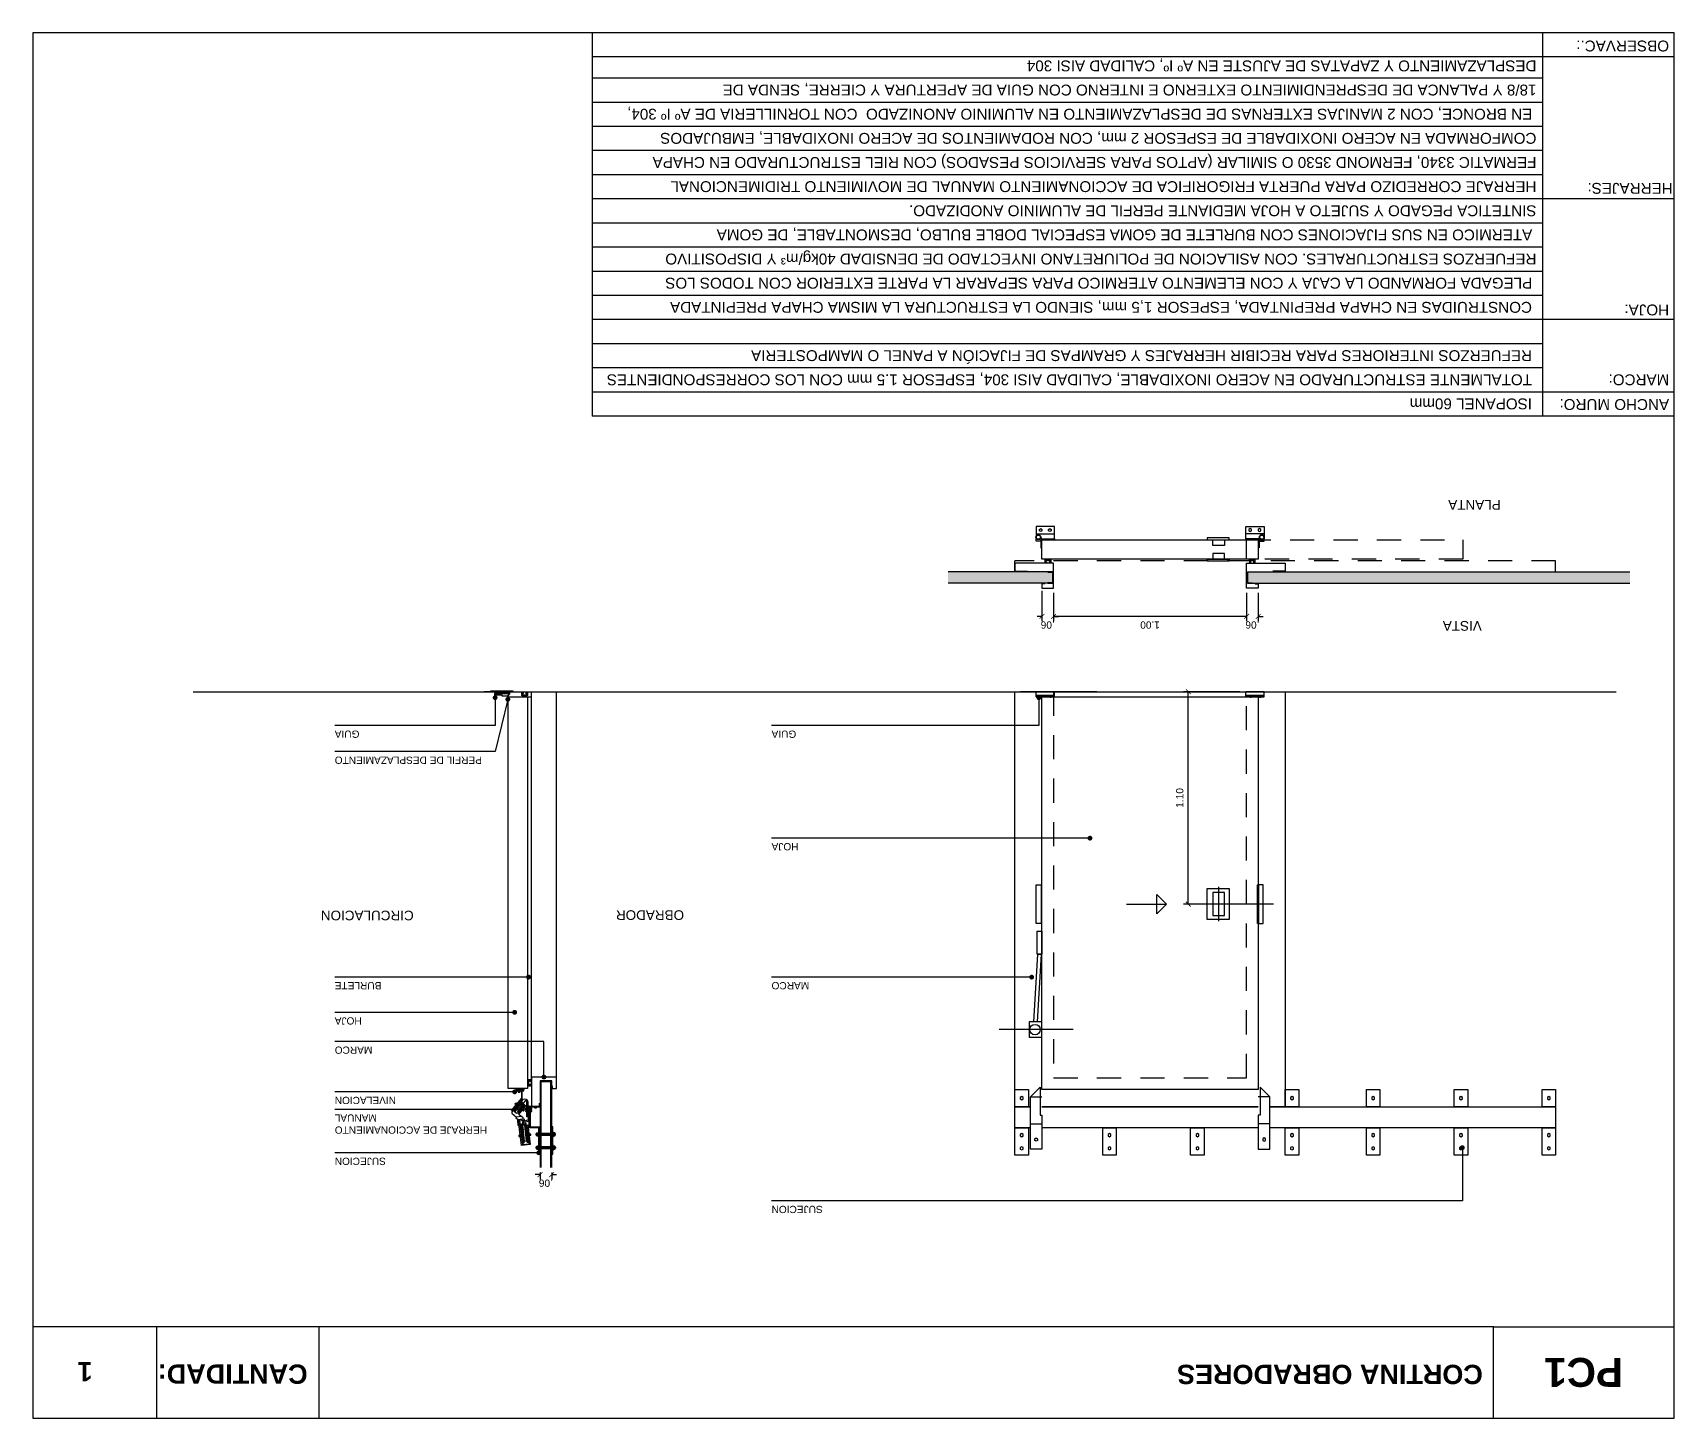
# Model space of a CAD drawing. Header units: millimetres. Extents: x -108.9 to -34.4, y 209.3 to 216.5.
# Drawn here: x -108.9 to -100.4, y 209.3 to 216.48 of the extents above; entities that cross this region are included whole.
import ezdxf
from ezdxf.enums import TextEntityAlignment as Align

# ---------------------------------------------------------------- set-up
doc = ezdxf.new("R2010")
doc.units = ezdxf.units.MM
doc.linetypes.add('HIDDEN2', pattern=[0.1875, 0.125, -0.0625])
for name, color, linetype in [('25-cotas', 140, 'Continuous'), ('Carpinteria', 1, 'Continuous'), ('GOMA', 2, 'Continuous'), ('PISO', 2, 'Continuous'), ('ROTULO', 7, 'Continuous'), ('TXT', 3, 'Continuous'), ('V-00', 8, 'Continuous'), ('V-01', 1, 'Continuous'), ('V-02', 2, 'Continuous')]:
    doc.layers.add(name, color=color, linetype=linetype)
doc.styles.add('arial', font='arial.ttf')
doc.styles.add('ARIALBOLD', font='')
doc.styles.add('DIM', font='arial.ttf')
doc.styles.get("Standard").update_dxf_attribs({"font": 'arial.ttf'})
doc.styles.get('ARIALBOLD').set_extended_font_data('Arial', bold=True)
doc.dimstyles.new('Cota-025', dxfattribs={"dimscale": 25, "dimtxt": 0.0015, "dimasz": 0.001, "dimexe": 0.001, "dimexo": 0.001, "dimgap": 0.001, "dimtad": 1, "dimzin": 4, "dimdsep": 46, "dimtxsty": 'DIM', "dimblk1": 'ARCHTICK', "dimblk2": 'ARCHTICK', "dimsah": 1, "dimcen": 0.0005, "dimclrd": 15, "dimclre": 9, "dimclrt": 140, "dimaunit": 1, "dimadec": 0, "dimazin": 0, "dimtfac": 1, "dimtix": 1, "dimtofl": 0, "dimtmove": 2, "dimatfit": 3, "dimldrblk": 'DOT', "dimfxl": 1, "dimtolj": 1, "dimtzin": 4, "dimarcsym": 0})
pattern_1 = [(90, (-177.4553268, 427.4024188), (-0.002749630645, 0.0047625), [0.003175, -0.00635]), (210, (-177.4553268, 427.4024188), (-0.002749630663, -0.00476249999), [0.003175, -0.00635]), (150, (-177.4553268, 427.4024188), (-0.005499261308, 1e-11), [-0.00635, 0.003175])]

msp = doc.modelspace()

# ---------------------------------------------------------------- texts
at = {"layer": '25-cotas', "char_height": 0.05, "width": 1.558581, "attachment_point": 5, "rotation": 180}
for s, insert in [('PLANTA', (-101.4342, 214.0318)), ('CIRCULACION', (-107.168, 211.9058)), ('OBRADOR', (-105.704, 211.9078))]:
    msp.add_mtext(s, dxfattribs=dict(at, insert=insert))
at = {"layer": '25-cotas', "color": 140, "char_height": 0.0375, "rotation": 180, "style": 'DIM'}
for s, insert, attachment_point in [('\\A1;GUIA', (-107.3366, 212.8445), 6), ('\\A1;GUIA', (-105.0744, 212.8445), 6), ('\\A1;PERFIL DE DESPLAZAMIENTO', (-107.3366, 212.7097), 6), ('\\A1;HOJA', (-105.0744, 212.2809), 9), ('\\A1;BURLETE', (-107.3366, 211.5611), 9), ('\\A1;MARCO', (-105.0744, 211.5611), 9), ('\\A1;HOJA', (-107.3366, 211.3786), 9), ('\\A1;MARCO', (-107.3366, 211.2082), 6), ('\\A1;NIVELACION', (-107.3366, 210.9667), 9), ('\\A1;HERRAJE DE ACCIONAMIENTO\\PMANUAL', (-107.3366, 210.8755), 9), ('\\A1;SUJECION', (-107.3366, 210.6514), 9), ('\\A1;SUJECION', (-105.0744, 210.4021), 9)]:
    msp.add_mtext(s, dxfattribs=dict(at, insert=insert, attachment_point=attachment_point))
at = {"layer": 'TXT', "style": 'arial'}
for s, height, p in [('OBSERVAC.:', 0.05627, (-100.4265, 216.4368)), ('DESPLAZAMIENTO Y ZAPATAS DE AJUSTE EN Aº Iº, CALIDAD AISI 304 ', 0.056269, (-101.1133, 216.3336)), ('18/8 Y PALANCA DE DESPRENDIMIENTO EXTERNO E INTERNO CON GUIA DE APERTURA Y CIERRE, SENDA DE ', 0.056269, (-101.1133, 216.2086)), (' EN BRONCE, CON 2 MANIJAS EXTERNAS DE DESPLAZAMIENTO EN ALUMINIO ANONIZADO  CON TORNILLERIA DE Aº Iº 304, ', 0.0562693, (-101.1133, 216.0835)), ('COMFORMADA EN ACERO INOXIDABLE DE ESPESOR 2 mm, CON RODAMIENTOS DE ACERO INOXIDABLE, EMBUJADOS ', 0.056269, (-101.1133, 215.9585)), ('FERMATIC 3340, FERMOND 3530 O SIMILAR (APTOS PARA SERVICIOS PESADOS) CON RIEL ESTRUCTURADO EN CHAPA ', 0.056269, (-101.1133, 215.8334)), ('HERRAJE CORREDIZO PARA PUERTA FRIGORIFICA DE ACCIONAMIENTO MANUAL DE MOVIMIENTO TRIDIMENCIONAL ', 0.056269, (-101.1133, 215.7084)), ('HERRAJES:', 0.05627, (-100.408, 215.6995)), ('SINTETICA PEGADO Y SUJETO A HOJA MEDIANTE PERFIL DE ALUMINIO ANODIZADO. ', 0.056269, (-101.1133, 215.5833)), (' ATERMICO EN SUS FIJACIONES CON BURLETE DE GOMA ESPECIAL DOBLE BULBO, DESMONTABLE, DE GOMA ', 0.056269, (-101.1133, 215.4583)), ('REFUERZOS ESTRUCTURALES. CON ASILACION DE POLIURETANO INYECTADO DE DENSIDAD 40kg/m³ Y DISPOSITIVO ', 0.056269, (-101.1133, 215.3333)), (' PLEGADA FORMANDO LA CAJA Y CON ELEMENTO ATERMICO PARA SEPARAR LA PARTE EXTERIOR CON TODOS LOS ', 0.056269, (-101.1133, 215.2082)), ('CONSTRUIDAS EN CHAPA PREPINTADA, ESPESOR 1,5 mm, SIENDO LA ESTRUCTURA LA MISMA CHAPA PREPINTADA ', 0.056269, (-101.1364, 215.0832)), ('HOJA:', 0.05627, (-100.4264, 215.0697)), ('REFUERZOS INTERIORES PARA RECIBIR HERRAJES Y GRAMPAS DE FIJACIÓN A PANEL O MAMPOSTERIA', 0.056269, (-101.1364, 214.8331)), ('TOTALMENTE ESTRUCTURADO EN ACERO INOXIDABLE, CALIDAD AISI 304, ESPESOR 1.5 mm CON LOS CORRESPONDIENTES ', 0.0562693, (-101.1364, 214.708)), ('MARCO:', 0.05627, (-100.4255, 214.708)), ('ISOPANEL 60mm', 0.056269, (-101.1364, 214.583)), ('ANCHO MURO:', 0.056269, (-100.4264, 214.5799))]:
    msp.add_text(s, height=height, rotation=180, dxfattribs=at).set_placement(p)
at = {"layer": 'TXT', "char_height": 0.15, "width": 4.172499, "attachment_point": 1, "rotation": 180, "style": 'ARIALBOLD'}
for s, insert in [('{\\H0.6667x;1}', (-108.5909, 209.492)), ('{\\H0.6667x;CANTIDAD:}', (-107.4771, 209.48)), ('{\\H0.6667x;CORTINA OBRADORES}', (-101.3912, 209.4785))]:
    msp.add_mtext(s, dxfattribs=dict(at, insert=insert))
at = {"layer": 'V-01', "insert": (-101.4972, 213.4055), "char_height": 0.05, "width": 1.558581, "attachment_point": 5, "rotation": 180}
msp.add_mtext('VISTA', dxfattribs=at)

# ---------------------------------------------------------------- blocks, each defined once
blk = doc.blocks.new('COD-CARP')
at = {"layer": 'ROTULO'}
for p, q in [((0.00146, -0.00119), (0.00146, -0.01064)), ((0.02016, -0.00119), (0.00146, -0.00119)), ((0.02016, -0.00119), (0.02016, -0.01064)), ((0.02016, -0.01064), (0.00146, -0.01064))]:
    blk.add_line(p, q, dxfattribs=at)
at = {"layer": 'TXT', "style": 'ARIALBOLD'}
blk.add_attdef('CODIGO', text='', height=0.003, dxfattribs=at).set_placement((0.01084, -0.00744), align=Align.CENTER)
blk = doc.blocks.new('_ArchTick')
at = {"color": 0, "linetype": 'ByBlock', "const_width": 0.15}
blk.add_lwpolyline([(-0.5, -0.5), (0.5, 0.5)], dxfattribs=at)
blk = doc.blocks.new('*D75')
at = {"layer": '25-cotas', "color": 9, "lineweight": -2, "transparency": 16777216}
for p, q in [((-102.649, 213.0644), (-102.9415, 213.0644)), ((-102.704, 211.9644), (-102.9415, 211.9644))]:
    blk.add_line(p, q, dxfattribs=at)
at = {"layer": '25-cotas', "color": 15, "lineweight": -2, "transparency": 16777216}
blk.add_line((-102.9165, 211.9644), (-102.9165, 213.0644), dxfattribs=at)
at = {"layer": 'DEFPOINTS', "color": 0, "transparency": 16777216}
for p in [(-102.9165, 213.0644), (-102.624, 213.0644), (-102.679, 211.9644)]:
    blk.add_point(p, dxfattribs=at)
at = {"layer": '25-cotas', "color": 15, "lineweight": -2, "transparency": 16777216, "xscale": 0.025, "yscale": 0.025, "zscale": 0.025}
for p, rotation in [((-102.9165, 213.0644), 90), ((-102.9165, 211.9644), 270)]:
    blk.add_blockref('_ArchTick', p, dxfattribs=dict(at, rotation=rotation))
at = {"layer": '25-cotas', "color": 140, "transparency": 16777216, "insert": (-102.9606, 212.5144), "char_height": 0.0375, "attachment_point": 5, "rotation": 90, "style": 'DIM'}
blk.add_mtext('\\A1;1.10', dxfattribs=at)
blk = doc.blocks.new('_Dot')
at = {"color": 0, "linetype": 'ByBlock', "lineweight": -2}
blk.add_line((-0.5, 0), (-1, 0), dxfattribs=at)
at = {"color": 0, "linetype": 'ByBlock', "const_width": 0.5}
blk.add_lwpolyline([(-0.25, 0, 1), (0.25, 0, 1)], format="xyb", close=True, dxfattribs=at)
blk = doc.blocks.new('*X76')
at = {"color": 0}
for p, q in [((157.7429, 93.2519), (157.7472, 93.2563)), ((157.7431, 93.2536), (157.7456, 93.256)), ((157.7432, 93.2508), (157.7449, 93.2525)), ((157.7437, 93.2499), (157.7451, 93.2513)), ((157.7444, 93.2492), (157.7458, 93.2506)), ((157.7452, 93.2486), (157.7469, 93.2503)), ((157.7463, 93.2483), (157.7512, 93.2532)), ((157.7466, 93.2542), (157.7486, 93.2563)), ((157.7478, 93.2484), (157.7508, 93.2513)), ((157.7481, 93.2543), (157.7501, 93.2563)), ((157.7489, 93.2523), (157.7529, 93.2563)), ((157.7495, 93.2543), (157.7515, 93.2563)), ((157.7523, 93.2543), (157.7543, 93.2563)), ((157.7536, 93.2542), (157.7557, 93.2563)), ((157.7546, 93.2537), (157.7571, 93.2563)), ((157.7553, 93.253), (157.7585, 93.2563)), ((157.7558, 93.2521), (157.7594, 93.2557)), ((157.7559, 93.2508), (157.7599, 93.2548)), ((157.7559, 93.2494), (157.7609, 93.2544)), ((157.7559, 93.248), (157.7609, 93.253)), ((157.7559, 93.2465), (157.7609, 93.2515)), ((157.7559, 93.2451), (157.7609, 93.2501)), ((157.7559, 93.2437), (157.7609, 93.2487)), ((157.7559, 93.2423), (157.7609, 93.2473)), ((157.7559, 93.2409), (157.7609, 93.2459)), ((157.7429, 93.2307), (157.7464, 93.2342)), ((157.743, 93.2294), (157.7478, 93.2342)), ((157.7434, 93.2284), (157.7449, 93.2299)), ((157.744, 93.2275), (157.7454, 93.229)), ((157.7447, 93.2269), (157.7462, 93.2284)), ((157.7457, 93.2264), (157.7475, 93.2283)), ((157.7469, 93.2263), (157.7489, 93.2283)), ((157.7472, 93.2322), (157.7488, 93.2338)), ((157.7482, 93.2318), (157.7496, 93.2332)), ((157.7483, 93.2263), (157.7513, 93.2292)), ((157.7488, 93.2309), (157.7503, 93.2324)), ((157.7491, 93.2298), (157.7507, 93.2315)), ((157.7494, 93.2288), (157.7509, 93.2302)), ((157.7498, 93.2263), (157.7518, 93.2283)), ((157.7512, 93.2263), (157.7532, 93.2283)), ((157.7526, 93.2263), (157.7609, 93.2346)), ((157.754, 93.2263), (157.7609, 93.2332)), ((157.7554, 93.2263), (157.7609, 93.2317)), ((157.7559, 93.2395), (157.7609, 93.2445)), ((157.7559, 93.2381), (157.7609, 93.2431)), ((157.7559, 93.2366), (157.7609, 93.2416)), ((157.7559, 93.2352), (157.7609, 93.2402)), ((157.7559, 93.2338), (157.7609, 93.2388)), ((157.7559, 93.2324), (157.7609, 93.2374)), ((157.7559, 93.231), (157.7609, 93.236)), ((157.7568, 93.2263), (157.7609, 93.2303)), ((157.7582, 93.2263), (157.7594, 93.2274)), ((157.7597, 93.2278), (157.7609, 93.2289))]:
    blk.add_line(p, q, dxfattribs=at)
blk = doc.blocks.new('BURLETE')
at = {"layer": 'GOMA'}
for points in [[(-0.005, 0.01), (-0.005, 0), (-0.005, -0.01, -0.414214), (-0.008, -0.013), (-0.0093, -0.013), (-0.01, -0.011, 2.414214), (-0.014, -0.015), (-0.0015, -0.015), (-0.0015, -0.0135), (0, -0.0135), (0, 0), (0, 0.0135), (-0.0015, 0.0135), (-0.0015, 0.015), (-0.014, 0.015, 2.414214), (-0.01, 0.011), (-0.0093, 0.013), (-0.008, 0.013, -0.414214)], [(-0.014, 0.013, 2.414214), (-0.012, 0.011), (-0.0113, 0.013)], [(-0.012, -0.011, 2.414214), (-0.014, -0.013), (-0.0113, -0.013)]]:
    blk.add_lwpolyline(points, format="xyb", close=True, dxfattribs=at)
at = {"layer": 'GOMA', "color": 1}
blk.add_blockref('*X76', (-157.7609, -93.2413), dxfattribs=at)
blk = doc.blocks.new('*D78')
at = {"layer": '25-cotas', "color": 15, "lineweight": -2, "transparency": 16777216}
for p, q in [((-106.2731, 210.5633), (-106.2981, 210.5633)), ((-106.2131, 210.5633), (-106.1881, 210.5633))]:
    blk.add_line(p, q, dxfattribs=at)
at = {"layer": '25-cotas', "color": 9, "lineweight": -2, "transparency": 16777216}
for p, q in [((-106.2731, 210.5746), (-106.2731, 210.5383)), ((-106.2131, 210.5746), (-106.2131, 210.5383))]:
    blk.add_line(p, q, dxfattribs=at)
at = {"layer": 'DEFPOINTS', "color": 0, "transparency": 16777216}
for p in [(-106.2731, 210.5996), (-106.2731, 210.5633), (-106.2131, 210.5996)]:
    blk.add_point(p, dxfattribs=at)
at = {"layer": '25-cotas', "color": 15, "lineweight": -2, "transparency": 16777216, "xscale": 0.025, "yscale": 0.025, "zscale": 0.025}
blk.add_blockref('_ArchTick', (-106.2731, 210.5633), dxfattribs=at)
at = {"layer": '25-cotas', "color": 15, "lineweight": -2, "transparency": 16777216, "xscale": 0.025, "yscale": 0.025, "zscale": 0.025, "rotation": 180}
blk.add_blockref('_ArchTick', (-106.2131, 210.5633), dxfattribs=at)
at = {"layer": '25-cotas', "color": 140, "transparency": 16777216, "insert": (-106.2431, 210.5191), "char_height": 0.0375, "attachment_point": 5, "rotation": 180, "style": 'DIM'}
blk.add_mtext('\\A1;.06', dxfattribs=at)
blk = doc.blocks.new('*D79')
at = {"layer": '25-cotas', "color": 9, "lineweight": -2, "transparency": 16777216}
for p, q in [((-103.6141, 213.5757), (-103.6141, 213.4292)), ((-102.6141, 213.5757), (-102.6141, 213.4292))]:
    blk.add_line(p, q, dxfattribs=at)
at = {"layer": '25-cotas', "color": 15, "lineweight": -2, "transparency": 16777216}
blk.add_line((-102.6141, 213.4542), (-103.6141, 213.4542), dxfattribs=at)
at = {"layer": 'DEFPOINTS', "color": 0, "transparency": 16777216}
for p in [(-103.6141, 213.6007), (-102.6141, 213.6007), (-103.6141, 213.4542)]:
    blk.add_point(p, dxfattribs=at)
at = {"layer": '25-cotas', "color": 15, "lineweight": -2, "transparency": 16777216, "xscale": 0.025, "yscale": 0.025, "zscale": 0.025, "rotation": 180}
blk.add_blockref('_ArchTick', (-103.6141, 213.4542), dxfattribs=at)
at = {"layer": '25-cotas', "color": 15, "lineweight": -2, "transparency": 16777216, "xscale": 0.025, "yscale": 0.025, "zscale": 0.025}
blk.add_blockref('_ArchTick', (-102.6141, 213.4542), dxfattribs=at)
at = {"layer": '25-cotas', "color": 140, "transparency": 16777216, "insert": (-103.1141, 213.41), "char_height": 0.0375, "attachment_point": 5, "rotation": 180, "style": 'DIM'}
blk.add_mtext('\\A1;1.00', dxfattribs=at)
blk = doc.blocks.new('*D80')
at = {"layer": '25-cotas', "color": 9, "lineweight": -2, "transparency": 16777216}
for p, q in [((-103.6741, 213.5867), (-103.6741, 213.4292)), ((-103.6141, 213.5757), (-103.6141, 213.4292))]:
    blk.add_line(p, q, dxfattribs=at)
at = {"layer": '25-cotas', "color": 15, "lineweight": -2, "transparency": 16777216}
for p, q in [((-103.6741, 213.4542), (-103.6991, 213.4542)), ((-103.6141, 213.4542), (-103.5891, 213.4542))]:
    blk.add_line(p, q, dxfattribs=at)
at = {"layer": 'DEFPOINTS', "color": 0, "transparency": 16777216}
for p in [(-103.6741, 213.6117), (-103.6141, 213.6007), (-103.6741, 213.4542)]:
    blk.add_point(p, dxfattribs=at)
at = {"layer": '25-cotas', "color": 15, "lineweight": -2, "transparency": 16777216, "xscale": 0.025, "yscale": 0.025, "zscale": 0.025}
blk.add_blockref('_ArchTick', (-103.6741, 213.4542), dxfattribs=at)
at = {"layer": '25-cotas', "color": 15, "lineweight": -2, "transparency": 16777216, "xscale": 0.025, "yscale": 0.025, "zscale": 0.025, "rotation": 180}
blk.add_blockref('_ArchTick', (-103.6141, 213.4542), dxfattribs=at)
at = {"layer": '25-cotas', "color": 140, "transparency": 16777216, "insert": (-103.6441, 213.41), "char_height": 0.0375, "attachment_point": 5, "rotation": 180, "style": 'DIM'}
blk.add_mtext('\\A1;.06', dxfattribs=at)
blk = doc.blocks.new('*D81')
at = {"layer": '25-cotas', "color": 9, "lineweight": -2, "transparency": 16777216}
for p, q in [((-102.6141, 213.5757), (-102.6141, 213.4292)), ((-102.5541, 213.5757), (-102.5541, 213.4292))]:
    blk.add_line(p, q, dxfattribs=at)
at = {"layer": '25-cotas', "color": 15, "lineweight": -2, "transparency": 16777216}
for p, q in [((-102.6141, 213.4542), (-102.6391, 213.4542)), ((-102.5541, 213.4542), (-102.5291, 213.4542))]:
    blk.add_line(p, q, dxfattribs=at)
at = {"layer": 'DEFPOINTS', "color": 0, "transparency": 16777216}
for p in [(-102.6141, 213.6007), (-102.5541, 213.6007), (-102.5541, 213.4542)]:
    blk.add_point(p, dxfattribs=at)
at = {"layer": '25-cotas', "color": 15, "lineweight": -2, "transparency": 16777216, "xscale": 0.025, "yscale": 0.025, "zscale": 0.025}
blk.add_blockref('_ArchTick', (-102.6141, 213.4542), dxfattribs=at)
at = {"layer": '25-cotas', "color": 15, "lineweight": -2, "transparency": 16777216, "xscale": 0.025, "yscale": 0.025, "zscale": 0.025, "rotation": 180}
blk.add_blockref('_ArchTick', (-102.5541, 213.4542), dxfattribs=at)
at = {"layer": '25-cotas', "color": 140, "transparency": 16777216, "insert": (-102.5841, 213.41), "char_height": 0.0375, "attachment_point": 5, "rotation": 180, "style": 'DIM'}
blk.add_mtext('\\A1;.06', dxfattribs=at)

# ---------------------------------------------------------------- dimensions: what is measured, and where the dimension line sits
at = {"layer": '25-cotas'}
for base, p1, p2, angle, picture, middle in [((-103.6741, 213.4542), (-103.6141, 213.6007), (-103.6741, 213.6117), 180, '*D80', (-103.6441, 213.41)), ((-103.6141, 213.4542), (-102.6141, 213.6007), (-103.6141, 213.6007), 180, '*D79', (-103.1141, 213.41)), ((-102.5541, 213.4542), (-102.6141, 213.6007), (-102.5541, 213.6007), 180, '*D81', (-102.5841, 213.41)), ((-102.9165, 213.0644), (-102.679, 211.9644), (-102.624, 213.0644), 270, '*D75', (-102.9606, 212.5144)), ((-106.2731, 210.5633), (-106.2131, 210.5996), (-106.2731, 210.5996), 180, '*D78', (-106.2431, 210.5191))]:
    dim = msp.add_linear_dim(base=base, p1=p1, p2=p2, angle=angle, dimstyle='Cota-025', dxfattribs=at)
    dim.commit()
    dim.dimension.update_dxf_attribs({"geometry": picture, "text_midpoint": middle})

# ---------------------------------------------------------------- hatches: boundary and pattern name
at = {"layer": 'V-00'}
h = msp.add_hatch(dxfattribs=at)
h.set_pattern_fill('HONEY', color=256, scale=0.001, angle=270, style=0)
h.set_pattern_definition(pattern_1)
h.paths.add_polyline_path([(-104.16, 213.6847), (-103.6431, 213.6847), (-103.6431, 213.6837), (-103.6191, 213.6837), (-103.6191, 213.6277), (-103.6431, 213.6277), (-103.6431, 213.6267), (-104.16, 213.6267)])
h = msp.add_hatch(dxfattribs=at)
h.set_pattern_fill('HONEY', color=256, scale=0.001, angle=270, style=0)
h.set_pattern_definition(pattern_1)
h.paths.add_polyline_path([(-100.6289, 213.6847), (-102.5851, 213.6847), (-102.5851, 213.6837), (-102.6091, 213.6837), (-102.6091, 213.6277), (-102.5851, 213.6277), (-102.5851, 213.6267), (-100.6289, 213.6267)])

# ---------------------------------------------------------------- linework, layer by layer
at = {"color": 8}
msp.add_line((-103.3903, 213.0644), (-103.7852, 213.0644), dxfattribs=at)
at = {"color": 3}
msp.add_lwpolyline([(-103.6804, 213.9089), (-103.6739, 213.9052), (-103.6739, 213.8977), (-103.6804, 213.8939), (-103.6869, 213.8977), (-103.6869, 213.9052)], close=True, dxfattribs=at)
for points in [[(-103.6811, 213.8596, -0.157019), (-103.6797, 213.8567), (-103.6797, 213.8087), (-103.6757, 213.8087), (-103.6757, 213.8548, 0.293594), (-103.68, 213.8638)], [(-102.5471, 213.8596, 0.157019), (-102.5485, 213.8567), (-102.5485, 213.8087), (-102.5525, 213.8087), (-102.5525, 213.8548, -0.293594), (-102.5482, 213.8638)]]:
    msp.add_lwpolyline(points, format="xyb", dxfattribs=at)
at = {"color": 5}
for points in [[(-102.5241, 213.8602), (-102.5241, 213.856)], [(-103.7041, 213.856), (-103.7013, 213.856)], [(-103.6837, 213.856), (-103.6798, 213.856)], [(-103.6798, 213.856), (-103.6797, 213.856)], [(-102.5484, 213.856), (-102.5485, 213.856)], [(-102.5445, 213.856), (-102.5484, 213.856)], [(-102.5241, 213.856), (-102.5269, 213.856)]]:
    msp.add_lwpolyline(points, dxfattribs=at)
at = {"color": 4}
msp.add_lwpolyline([(-102.5445, 213.856), (-102.5484, 213.856)], dxfattribs=at)
for centre in [(-103.6925, 213.8648), (-102.5357, 213.8648)]:
    msp.add_circle(centre, 0.0125, dxfattribs=at)
at = {"color": 1}
for centre in [(-103.6925, 213.8648), (-102.5357, 213.8648)]:
    msp.add_circle(centre, 0.0105, dxfattribs=at)
at = {"layer": 'Carpinteria', "color": 2}
for points in [[(-103.6431, 213.6267), (-103.6181, 213.6267), (-103.6181, 213.6847), (-103.6431, 213.6847), (-103.6431, 213.6837), (-103.6191, 213.6837), (-103.6191, 213.6277), (-103.6431, 213.6277), (-103.6431, 213.6267)], [(-103.6431, 213.6267), (-103.6181, 213.6267), (-103.6181, 213.6847), (-103.6431, 213.6847), (-103.6431, 213.6837), (-103.6191, 213.6837), (-103.6191, 213.6277), (-103.6431, 213.6277), (-103.6431, 213.6267)], [(-102.5851, 213.6267), (-102.6101, 213.6267), (-102.6101, 213.6847), (-102.5851, 213.6847), (-102.5851, 213.6837), (-102.6091, 213.6837), (-102.6091, 213.6277), (-102.5851, 213.6277), (-102.5851, 213.6267)], [(-102.5851, 213.6267), (-102.6101, 213.6267), (-102.6101, 213.6847), (-102.5851, 213.6847), (-102.5851, 213.6837), (-102.6091, 213.6837), (-102.6091, 213.6277), (-102.5851, 213.6277), (-102.5851, 213.6267)]]:
    msp.add_lwpolyline(points, dxfattribs=at)
at = {"layer": 'DEFPOINTS'}
for points in [[(-108.9, 216.4768), (-108.9, 209.3018), (-100.4, 209.3018), (-100.4, 216.4768)], [(-100.4, 216.4768), (-108.9, 216.4768), (-108.9, 209.3018), (-100.4, 209.3018)]]:
    msp.add_lwpolyline(points, close=True, dxfattribs=at)
at = {"layer": 'PISO'}
msp.add_line((-108.0702, 213.0644), (-100.7012, 213.0644), dxfattribs=at)
at = {"layer": 'ROTULO'}
for p, q in [((-108.2584, 209.3018), (-108.2584, 209.7741)), ((-107.4168, 209.3018), (-107.4168, 209.7741))]:
    msp.add_line(p, q, dxfattribs=at)
at = {"layer": 'TXT'}
for p, q in [((-106.0042, 216.4768), (-106.0042, 214.4911)), ((-106.0042, 216.4768), (-106.0042, 214.4911)), ((-101.0804, 214.4911), (-101.0804, 216.4768)), ((-101.0804, 214.4911), (-101.0804, 216.4768)), ((-101.0804, 214.4911), (-101.0804, 216.4768)), ((-100.4, 216.3518), (-106.0042, 216.3518)), ((-101.0804, 216.2417), (-106.0042, 216.2417)), ((-101.0804, 216.1167), (-106.0042, 216.1167)), ((-101.0804, 215.9916), (-106.0042, 215.9916)), ((-101.0804, 215.8666), (-106.0042, 215.8666)), ((-101.0804, 215.7415), (-106.0042, 215.7415)), ((-100.4, 215.6165), (-106.0042, 215.6165)), ((-101.0804, 215.4915), (-106.0042, 215.4915)), ((-101.0804, 215.3664), (-106.0042, 215.3664)), ((-101.0804, 215.2414), (-106.0042, 215.2414)), ((-101.0804, 215.1163), (-106.0042, 215.1163)), ((-101.0804, 214.9913), (-106.0042, 214.9913)), ((-101.0804, 214.9913), (-106.0042, 214.9913)), ((-100.4, 214.9913), (-106.0042, 214.9913)), ((-101.0804, 214.8662), (-106.0042, 214.8662)), ((-101.0804, 214.7412), (-106.0042, 214.7412)), ((-100.4, 214.6162), (-106.0042, 214.6162)), ((-100.4, 214.4911), (-106.0042, 214.4911)), ((-101.3347, 209.7741), (-108.9, 209.7741))]:
    msp.add_line(p, q, dxfattribs=at)
at = {"layer": 'V-00'}
for p, q in [((-103.7041, 213.8821), (-103.6091, 213.8821)), ((-102.5241, 213.8821), (-102.6191, 213.8821)), ((-106.3181, 211.5683), (-106.3181, 213.0644)), ((-106.1881, 211.5683), (-106.1881, 213.0644)), ((-106.3181, 211.0684), (-106.3181, 211.5683)), ((-106.1881, 211.0684), (-106.1881, 211.5683))]:
    msp.add_line(p, q, dxfattribs=at)
for points in [[(-103.6756, 213.856), (-103.6091, 213.856), (-103.6091, 213.9207), (-103.7041, 213.9207), (-103.7041, 213.8695)], [(-103.7041, 213.8602), (-103.7041, 213.856)], [(-102.5526, 213.856), (-102.6191, 213.856), (-102.6191, 213.9207), (-102.5241, 213.9207), (-102.5241, 213.8695)], [(-103.6797, 213.8435), (-103.7041, 213.8435), (-103.7041, 213.856), (-103.7013, 213.856)], [(-103.6837, 213.856), (-103.6798, 213.856)], [(-103.6541, 213.856), (-103.6091, 213.856), (-103.6091, 213.8507), (-103.6387, 213.8507)], [(-102.5741, 213.856), (-102.6191, 213.856), (-102.6191, 213.8507), (-102.5895, 213.8507)], [(-102.5485, 213.8435), (-102.5241, 213.8435), (-102.5241, 213.856), (-102.5269, 213.856)], [(-106.3371, 211.5683), (-106.3371, 213.0384), (-106.3192, 213.0384), (-106.3192, 211.5683)], [(-106.3371, 211.0519), (-106.3371, 211.5683)], [(-106.3192, 211.5683), (-106.3192, 211.0489)]]:
    msp.add_lwpolyline(points, dxfattribs=at)
for points in [[(-103.6329, 213.9089), (-103.6264, 213.9052), (-103.6264, 213.8977), (-103.6329, 213.8939), (-103.6394, 213.8977), (-103.6394, 213.9052)], [(-102.5954, 213.9089), (-102.6019, 213.9052), (-102.6019, 213.8977), (-102.5954, 213.8939), (-102.5889, 213.8977), (-102.5889, 213.9052)], [(-102.5479, 213.9089), (-102.5544, 213.9052), (-102.5544, 213.8977), (-102.5479, 213.8939), (-102.5414, 213.8977), (-102.5414, 213.9052)]]:
    msp.add_lwpolyline(points, close=True, dxfattribs=at)
at = {"layer": 'V-01', "linetype": 'HIDDEN2'}
for p, q in [((-103.8141, 213.6857), (-103.8141, 213.7418)), ((-101.0141, 213.7418), (-103.8141, 213.7418)), ((-101.0141, 213.6847), (-101.0141, 213.7418)), ((-106.2171, 210.7761), (-106.2731, 210.7761)), ((-106.2731, 210.7671), (-106.2171, 210.7671)), ((-106.2171, 210.7073), (-106.2731, 210.7073)), ((-106.2731, 210.6983), (-106.2171, 210.6983))]:
    msp.add_line(p, q, dxfattribs=at)
at = {"layer": 'V-01'}
for p, q in [((-103.6181, 213.6857), (-104.16, 213.6857)), ((-103.6181, 213.6847), (-104.16, 213.6847)), ((-103.6181, 213.6267), (-104.16, 213.6267)), ((-103.6181, 213.6257), (-104.16, 213.6257)), ((-102.6101, 213.6857), (-100.6289, 213.6857)), ((-102.6101, 213.6847), (-100.6289, 213.6847)), ((-102.6101, 213.6267), (-100.6289, 213.6267)), ((-102.6101, 213.6257), (-100.6289, 213.6257)), ((-106.4481, 213.0644), (-106.5631, 213.0644)), ((-106.4461, 213.0624), (-106.4295, 213.0624)), ((-106.4401, 213.0404), (-106.4401, 213.0404)), ((-103.0796, 212.0144), (-103.0296, 211.9644)), ((-103.0796, 211.9144), (-103.0796, 212.0144)), ((-102.7591, 212.0535), (-102.7591, 211.8753)), ((-103.2365, 211.9644), (-103.0296, 211.9644)), ((-103.0296, 211.9644), (-103.0796, 211.9144)), ((-102.4754, 211.9644), (-102.8572, 211.9644)), ((-103.5132, 211.3144), (-103.895, 211.3144)), ((-106.3577, 211.0074), (-106.3977, 211.0074)), ((-106.3577, 211.0064), (-106.3977, 211.0064)), ((-106.3577, 211.0054), (-106.3977, 211.0054)), ((-106.3577, 211.0044), (-106.3977, 211.0044)), ((-106.3844, 210.996), (-106.3844, 210.9926)), ((-106.3795, 210.996), (-106.3795, 210.9926)), ((-106.403, 210.8986), (-106.3939, 210.9041)), ((-106.399, 210.9265), (-106.3986, 210.9262)), ((-106.3961, 210.9302), (-106.3957, 210.9298)), ((-106.3939, 210.9224), (-106.3908, 210.9198)), ((-106.3909, 210.926), (-106.3878, 210.9235)), ((-106.3858, 210.8973), (-106.3896, 210.8874)), ((-106.3697, 210.9393), (-106.3735, 210.9294)), ((-106.3714, 210.9032), (-106.3684, 210.9007)), ((-106.368, 210.9074), (-106.3649, 210.9049)), ((-106.3654, 210.9226), (-106.3563, 210.928)), ((-106.3428, 210.9071), (-106.3423, 210.9071)), ((-106.3428, 210.9025), (-106.3423, 210.9025)), ((-106.3428, 210.8945), (-106.3423, 210.8945)), ((-106.3428, 210.8899), (-106.3423, 210.8899)), ((-106.3362, 210.9071), (-106.3352, 210.9071)), ((-106.3362, 210.9025), (-106.3352, 210.9025)), ((-106.3362, 210.8945), (-106.3352, 210.8945)), ((-106.3362, 210.8899), (-106.3352, 210.8899)), ((-106.3302, 210.9071), (-106.3292, 210.9071)), ((-106.3302, 210.9025), (-106.3292, 210.9025)), ((-106.3302, 210.8945), (-106.3292, 210.8945)), ((-106.3302, 210.8899), (-106.3292, 210.8899)), ((-106.2995, 210.9119), (-106.2995, 210.9124)), ((-106.2948, 210.9119), (-106.2948, 210.9124)), ((-106.3716, 210.8647), (-106.3945, 210.861)), ((-106.3695, 210.827), (-106.3648, 210.8175)), ((-106.3529, 210.819), (-106.3506, 210.8294)), ((-106.3772, 210.7668), (-106.3765, 210.7669)), ((-106.3765, 210.7612), (-106.3758, 210.7613)), ((-106.3664, 210.7683), (-106.3704, 210.7678)), ((-106.3657, 210.7623), (-106.3696, 210.7619)), ((-106.3574, 210.7269), (-106.3551, 210.7373)), ((-106.3432, 210.7388), (-106.3385, 210.7293)), ((-106.3352, 210.7721), (-106.3396, 210.7716)), ((-106.3344, 210.7662), (-106.3389, 210.7656)), ((-106.191, 210.7716), (-106.2962, 210.7716)), ((-106.2863, 210.7751), (-106.2887, 210.7751)), ((-106.2863, 210.7681), (-106.2887, 210.7681)), ((-106.2838, 210.7761), (-106.2828, 210.7761)), ((-106.2838, 210.7671), (-106.2828, 210.7671)), ((-106.2808, 210.7761), (-106.2798, 210.7761)), ((-106.2808, 210.7671), (-106.2798, 210.7671)), ((-106.2748, 210.7761), (-106.2731, 210.7761)), ((-106.2748, 210.7671), (-106.2731, 210.7671)), ((-106.2055, 210.7761), (-106.2065, 210.7761)), ((-106.2055, 210.7671), (-106.2065, 210.7671)), ((-106.2025, 210.7761), (-106.2035, 210.7761)), ((-106.2025, 210.7671), (-106.2035, 210.7671)), ((-106.2, 210.7751), (-106.1976, 210.7751)), ((-106.2, 210.7681), (-106.1976, 210.7681)), ((-106.1901, 210.7028), (-106.2962, 210.7028)), ((-106.2863, 210.7063), (-106.2887, 210.7063)), ((-106.2863, 210.6993), (-106.2887, 210.6993)), ((-106.2838, 210.7073), (-106.2828, 210.7073)), ((-106.2838, 210.6983), (-106.2828, 210.6983)), ((-106.2808, 210.7073), (-106.2798, 210.7073)), ((-106.2808, 210.6983), (-106.2798, 210.6983)), ((-106.2748, 210.7073), (-106.2731, 210.7073)), ((-106.2748, 210.6983), (-106.2731, 210.6983)), ((-106.2115, 210.7073), (-106.2131, 210.7073)), ((-106.2115, 210.6983), (-106.2131, 210.6983)), ((-106.2055, 210.7073), (-106.2065, 210.7073)), ((-106.2055, 210.6983), (-106.2065, 210.6983)), ((-106.2025, 210.7073), (-106.2035, 210.7073)), ((-106.2025, 210.6983), (-106.2035, 210.6983)), ((-106.2, 210.7063), (-106.1976, 210.7063)), ((-106.2, 210.6993), (-106.1976, 210.6993))]:
    msp.add_line(p, q, dxfattribs=at)
at = {"layer": 'V-01', "linetype": 'HIDDEN2'}
msp.add_lwpolyline([(-101.4941, 213.7507), (-102.6141, 213.7507), (-102.6141, 213.8507), (-101.4941, 213.8507)], close=True, dxfattribs=at)
at = {"layer": 'V-01'}
for points in [[(-107.0592, 213.0644), (-106.5661, 213.0644)], [(-106.4481, 213.0624), (-106.4481, 213.0644)], [(-106.4401, 213.0248), (-106.4401, 213.0404), (-106.428, 213.0546)], [(-103.7341, 210.9145), (-103.8141, 210.9145), (-103.8141, 213.0644)], [(-102.7891, 211.9044), (-102.7291, 211.9044), (-102.7291, 212.0244), (-102.7891, 212.0244), (-102.7891, 211.9044)], [(-103.6741, 211.3544), (-103.6741, 211.8644)], [(-103.695, 211.7018), (-103.695, 211.7044)], [(-103.6741, 211.3544), (-103.7401, 211.3544), (-103.7401, 211.2744), (-103.6741, 211.2744), (-103.6741, 211.3544)], [(-103.7441, 210.9144), (-103.8141, 210.9144), (-103.8141, 211.0044), (-103.7441, 211.0044), (-103.7441, 210.9144)], [(-102.3441, 210.9144), (-102.4141, 210.9144), (-102.4141, 211.0044), (-102.3441, 211.0044), (-102.3441, 210.9144)], [(-101.9241, 210.9144), (-101.9941, 210.9144), (-101.9941, 211.0044), (-101.9241, 211.0044), (-101.9241, 210.9144)], [(-101.4691, 210.9144), (-101.5391, 210.9144), (-101.5391, 211.0044), (-101.4691, 211.0044), (-101.4691, 210.9144)], [(-101.0141, 210.9144), (-101.0841, 210.9144), (-101.0841, 211.0044), (-101.0141, 211.0044), (-101.0141, 210.9144)], [(-106.3615, 210.8951), (-106.3588, 210.8929), (-106.358, 210.893), (-106.3558, 210.8959), (-106.3558, 210.8966), (-106.3585, 210.8988)], [(-106.3204, 210.9025), (-106.3169, 210.9025), (-106.3164, 210.903), (-106.3164, 210.9066), (-106.3169, 210.9071), (-106.3204, 210.9071)], [(-106.3204, 210.8899), (-106.3169, 210.8899), (-106.3164, 210.8904), (-106.3164, 210.894), (-106.3169, 210.8945), (-106.3204, 210.8945)], [(-102.5541, 210.9144), (-103.6741, 210.9145)], [(-103.7441, 210.6645), (-103.8141, 210.6645), (-103.8141, 210.806), (-103.7441, 210.806), (-103.7441, 210.6645)], [(-103.2891, 210.6645), (-103.3591, 210.6645), (-103.3591, 210.806), (-103.2891, 210.806), (-103.2891, 210.6645)], [(-102.8341, 210.6645), (-102.9041, 210.6645), (-102.9041, 210.806), (-102.8341, 210.806), (-102.8341, 210.6645)], [(-102.3441, 210.6645), (-102.4141, 210.6645), (-102.4141, 210.806), (-102.3441, 210.806), (-102.3441, 210.6645)], [(-101.9241, 210.6645), (-101.9941, 210.6645), (-101.9941, 210.806), (-101.9241, 210.806), (-101.9241, 210.6645)], [(-101.4691, 210.6645), (-101.5391, 210.6645), (-101.5391, 210.806), (-101.4691, 210.806), (-101.4691, 210.6645)], [(-101.0141, 210.6645), (-101.0841, 210.6645), (-101.0841, 210.806), (-101.0141, 210.806), (-101.0141, 210.6645)], [(-106.3249, 210.7675), (-106.3208, 210.768), (-106.3202, 210.7687), (-106.3207, 210.7731), (-106.3214, 210.7736), (-106.3256, 210.7731)]]:
    msp.add_lwpolyline(points, dxfattribs=at)
for points in [[(-106.5281, 213.0644), (-106.5281, 213.0684), (-106.4481, 213.0684), (-106.4481, 213.0644)], [(-106.4295, 213.0561), (-106.4295, 213.0624), (-106.5081, 213.0624), (-106.5081, 213.0561)], [(-106.4695, 213.0404), (-106.4695, 213.0459), (-106.5081, 213.0459), (-106.5081, 213.0546), (-106.4309, 213.0546), (-106.4434, 213.0404)], [(-106.4481, 213.0644), (-106.4481, 213.0684), (-106.4146, 213.0684), (-106.4146, 213.0644)], [(-103.6784, 211.8644), (-103.7034, 211.8644), (-103.7034, 212.0644), (-103.6784, 212.0644)], [(-103.6784, 211.8644), (-103.6741, 211.8644), (-103.6741, 212.0644), (-103.6784, 212.0644)], [(-102.7041, 211.8844), (-102.8191, 211.8844), (-102.8191, 212.0444), (-102.7041, 212.0444)], [(-102.5528, 211.8644), (-102.5571, 211.8644), (-102.5571, 212.0644), (-102.5528, 212.0644)], [(-102.5528, 211.8644), (-102.5278, 211.8644), (-102.5278, 212.0644), (-102.5528, 212.0644)], [(-103.6996, 211.7044), (-103.6996, 211.8244), (-103.6741, 211.8244), (-103.6741, 211.7044)], [(-103.6948, 211.7044), (-103.6788, 211.7044), (-103.6993, 211.3544), (-103.7153, 211.3544)], [(-106.3977, 211.0084), (-106.3577, 211.0084), (-106.3577, 211.0034), (-106.3977, 211.0034)], [(-106.3739, 210.996), (-106.3739, 210.9974), (-106.39, 210.9974), (-106.39, 210.996)], [(-106.3767, 210.9918), (-106.3767, 210.996), (-106.3872, 210.996), (-106.3872, 210.9918), (-106.3859, 210.9908), (-106.3781, 210.9908)], [(-106.3697, 210.9393), (-106.403, 210.8986), (-106.406, 210.9012), (-106.3728, 210.9418)], [(-106.3957, 210.9306), (-106.3994, 210.9261), (-106.4006, 210.9258), (-106.4024, 210.9273), (-106.4024, 210.9285), (-106.3987, 210.933), (-106.3975, 210.9333), (-106.3957, 210.9318)], [(-106.3937, 210.9323), (-106.3929, 210.9316), (-106.3998, 210.9231), (-106.4006, 210.9238)], [(-106.3735, 210.9294), (-106.3939, 210.9041), (-106.3858, 210.8973), (-106.3654, 210.9226)], [(-106.3532, 210.9255), (-106.3563, 210.928), (-106.3896, 210.8874), (-106.3865, 210.8848)], [(-106.3582, 210.8992), (-106.3618, 210.8947), (-106.363, 210.8944), (-106.3649, 210.8959), (-106.3648, 210.8971), (-106.3612, 210.9016), (-106.36, 210.9019), (-106.3581, 210.9005)], [(-106.3428, 210.9077), (-106.3428, 210.9019), (-106.3435, 210.9009), (-106.3459, 210.9009), (-106.3466, 210.9019), (-106.3466, 210.9077), (-106.3459, 210.9087), (-106.3435, 210.9087)], [(-106.3428, 210.8951), (-106.3428, 210.8893), (-106.3435, 210.8883), (-106.3459, 210.8883), (-106.3466, 210.8893), (-106.3466, 210.8951), (-106.3459, 210.8961), (-106.3435, 210.8961)], [(-106.3423, 210.9103), (-106.3412, 210.9103), (-106.3412, 210.8993), (-106.3423, 210.8993)], [(-106.3423, 210.8977), (-106.3412, 210.8977), (-106.3412, 210.8867), (-106.3423, 210.8867)], [(-106.3204, 210.9077), (-106.3204, 210.9019), (-106.3211, 210.9009), (-106.3235, 210.9009), (-106.3242, 210.9019), (-106.3242, 210.9077), (-106.3235, 210.9087), (-106.3211, 210.9087)], [(-106.3204, 210.8951), (-106.3204, 210.8893), (-106.3211, 210.8883), (-106.3235, 210.8883), (-106.3242, 210.8893), (-106.3242, 210.8951), (-106.3235, 210.8961), (-106.3211, 210.8961)], [(-106.3, 210.9119), (-106.2942, 210.9119), (-106.2932, 210.9111), (-106.2932, 210.9088), (-106.2942, 210.908), (-106.3, 210.908), (-106.301, 210.9088), (-106.301, 210.9111)], [(-103.7791, 210.9675), (-103.7862, 210.9635), (-103.7862, 210.9553), (-103.7791, 210.9512), (-103.772, 210.9553), (-103.772, 210.9635)], [(-102.3791, 210.9675), (-102.3862, 210.9635), (-102.3862, 210.9553), (-102.3791, 210.9512), (-102.372, 210.9553), (-102.372, 210.9635)], [(-101.9591, 210.9675), (-101.9662, 210.9635), (-101.9662, 210.9553), (-101.9591, 210.9512), (-101.952, 210.9553), (-101.952, 210.9635)], [(-101.5041, 210.9675), (-101.5112, 210.9635), (-101.5112, 210.9553), (-101.5041, 210.9512), (-101.497, 210.9553), (-101.497, 210.9635)], [(-101.0491, 210.9675), (-101.0562, 210.9635), (-101.0562, 210.9553), (-101.0491, 210.9512), (-101.042, 210.9553), (-101.042, 210.9635)], [(-106.3852, 210.8412), (-106.3536, 210.846), (-106.3542, 210.8509), (-106.3908, 210.8455), (-106.3875, 210.8189), (-106.3825, 210.8196)], [(-106.3735, 210.8265), (-106.3695, 210.827), (-106.3574, 210.7269), (-106.3613, 210.7264)], [(-106.3648, 210.8175), (-106.3551, 210.7373), (-106.3432, 210.7388), (-106.3529, 210.819)], [(-106.3467, 210.8299), (-106.3345, 210.7298), (-106.3385, 210.7293), (-106.3506, 210.8294)], [(-106.2115, 210.811), (-106.2115, 210.6684), (-106.2065, 210.6684), (-106.2065, 210.811)], [(-106.3772, 210.7674), (-106.3764, 210.7606), (-106.3771, 210.7592), (-106.3799, 210.7589), (-106.381, 210.76), (-106.3818, 210.7669), (-106.3811, 210.7682), (-106.3783, 210.7685)], [(-106.377, 210.7706), (-106.3757, 210.7707), (-106.3742, 210.7577), (-106.3754, 210.7576)], [(-106.3257, 210.7738), (-106.3248, 210.7669), (-106.3256, 210.7656), (-106.3284, 210.7652), (-106.3294, 210.7663), (-106.3302, 210.7732), (-106.3295, 210.7745), (-106.3267, 210.7748)], [(-106.2838, 210.7772), (-106.2838, 210.766), (-106.2852, 210.7641), (-106.2897, 210.7641), (-106.2912, 210.766), (-106.2912, 210.7772), (-106.2897, 210.7791), (-106.2852, 210.7791)], [(-106.2828, 210.7821), (-106.2808, 210.7821), (-106.2808, 210.7611), (-106.2828, 210.7611)], [(-106.2035, 210.7821), (-106.2055, 210.7821), (-106.2055, 210.7611), (-106.2035, 210.7611)], [(-106.2025, 210.7772), (-106.2025, 210.766), (-106.2011, 210.7641), (-106.1966, 210.7641), (-106.1951, 210.766), (-106.1951, 210.7772), (-106.1966, 210.7791), (-106.2011, 210.7791)], [(-103.7791, 210.7759), (-103.7862, 210.7718), (-103.7862, 210.7636), (-103.7791, 210.7596), (-103.772, 210.7636), (-103.772, 210.7718)], [(-103.3241, 210.7759), (-103.3312, 210.7718), (-103.3312, 210.7636), (-103.3241, 210.7596), (-103.317, 210.7636), (-103.317, 210.7718)], [(-102.8691, 210.7759), (-102.8762, 210.7718), (-102.8762, 210.7636), (-102.8691, 210.7596), (-102.862, 210.7636), (-102.862, 210.7718)], [(-102.3791, 210.7759), (-102.3862, 210.7718), (-102.3862, 210.7636), (-102.3791, 210.7596), (-102.372, 210.7636), (-102.372, 210.7718)], [(-101.9591, 210.7759), (-101.9662, 210.7718), (-101.9662, 210.7636), (-101.9591, 210.7596), (-101.952, 210.7636), (-101.952, 210.7718)], [(-101.5041, 210.7759), (-101.5112, 210.7718), (-101.5112, 210.7636), (-101.5041, 210.7596), (-101.497, 210.7636), (-101.497, 210.7718)], [(-101.0491, 210.7759), (-101.0562, 210.7718), (-101.0562, 210.7636), (-101.0491, 210.7596), (-101.042, 210.7636), (-101.042, 210.7718)], [(-106.2838, 210.7083), (-106.2838, 210.6972), (-106.2852, 210.6953), (-106.2897, 210.6953), (-106.2912, 210.6972), (-106.2912, 210.7083), (-106.2897, 210.7103), (-106.2852, 210.7103)], [(-106.2828, 210.7133), (-106.2808, 210.7133), (-106.2808, 210.6923), (-106.2828, 210.6923)], [(-106.2035, 210.7133), (-106.2055, 210.7133), (-106.2055, 210.6923), (-106.2035, 210.6923)], [(-106.2025, 210.7083), (-106.2025, 210.6972), (-106.2011, 210.6953), (-106.1966, 210.6953), (-106.1951, 210.6972), (-106.1951, 210.7083), (-106.1966, 210.7103), (-106.2011, 210.7103)], [(-103.7791, 210.7071), (-103.7862, 210.703), (-103.7862, 210.6948), (-103.7791, 210.6908), (-103.772, 210.6948), (-103.772, 210.703)], [(-103.3241, 210.7071), (-103.3312, 210.703), (-103.3312, 210.6948), (-103.3241, 210.6908), (-103.317, 210.6948), (-103.317, 210.703)], [(-102.8691, 210.7071), (-102.8762, 210.703), (-102.8762, 210.6948), (-102.8691, 210.6908), (-102.862, 210.6948), (-102.862, 210.703)], [(-102.3791, 210.7071), (-102.3862, 210.703), (-102.3862, 210.6948), (-102.3791, 210.6908), (-102.372, 210.6948), (-102.372, 210.703)], [(-101.9591, 210.7071), (-101.9662, 210.703), (-101.9662, 210.6948), (-101.9591, 210.6908), (-101.952, 210.6948), (-101.952, 210.703)], [(-101.5041, 210.7071), (-101.5112, 210.703), (-101.5112, 210.6948), (-101.5041, 210.6908), (-101.497, 210.6948), (-101.497, 210.703)], [(-101.0491, 210.7071), (-101.0562, 210.703), (-101.0562, 210.6948), (-101.0491, 210.6908), (-101.042, 210.6948), (-101.042, 210.703)]]:
    msp.add_lwpolyline(points, close=True, dxfattribs=at)
at = {"layer": 'V-01', "linetype": 'HIDDEN2'}
msp.add_lwpolyline([(-103.6141, 213.0644), (-103.6141, 211.0644), (-102.6141, 211.0644), (-102.6141, 213.0644)], dxfattribs=at)
at = {"layer": 'V-01'}
for points in [[(-106.3961, 210.9322, -1), (-106.3974, 210.9306), (-106.3984, 210.9314, 0.571429), (-106.4007, 210.9285), (-106.3997, 210.9278, -1), (-106.401, 210.9261)], [(-106.3974, 210.9306, -0.571429), (-106.3997, 210.9278)], [(-106.3586, 210.9008, -1), (-106.3599, 210.8992), (-106.3608, 210.9, 0.571429), (-106.3631, 210.8971), (-106.3622, 210.8964, -1), (-106.3635, 210.8947)], [(-106.3599, 210.8992, -0.571429), (-106.3622, 210.8964)], [(-106.3441, 210.9087, -1), (-106.3441, 210.9066), (-106.3453, 210.9066, 0.571429), (-106.3453, 210.903), (-106.3441, 210.903, -1), (-106.3441, 210.9009)], [(-106.3441, 210.8961, -1), (-106.3441, 210.894), (-106.3453, 210.894, 0.571429), (-106.3453, 210.8904), (-106.3441, 210.8904, -1), (-106.3441, 210.8883)], [(-106.3441, 210.9066, -0.571429), (-106.3441, 210.903)], [(-106.3441, 210.894, -0.571429), (-106.3441, 210.8904)], [(-106.3217, 210.9087, -1), (-106.3217, 210.9066), (-106.3229, 210.9066, 0.571429), (-106.3229, 210.903), (-106.3217, 210.903, -1), (-106.3217, 210.9009)], [(-106.3217, 210.8961, -1), (-106.3217, 210.894), (-106.3229, 210.894, 0.571429), (-106.3229, 210.8904), (-106.3217, 210.8904, -1), (-106.3217, 210.8883)], [(-106.3217, 210.9066, -0.571429), (-106.3217, 210.903)], [(-106.3217, 210.894, -0.571429), (-106.3217, 210.8904)], [(-106.301, 210.9106, -1), (-106.299, 210.9106), (-106.299, 210.9093, 0.571429), (-106.2953, 210.9093), (-106.2953, 210.9106, -1), (-106.2932, 210.9106)], [(-106.299, 210.9106, -0.571429), (-106.2953, 210.9106)], [(-106.3789, 210.7685, -1), (-106.3786, 210.766), (-106.3801, 210.7658, 0.571429), (-106.3796, 210.7615), (-106.3781, 210.7616, -1), (-106.3778, 210.7592)], [(-106.3786, 210.766, -0.571429), (-106.3781, 210.7616)], [(-106.3274, 210.7748, -1), (-106.3271, 210.7723), (-106.3285, 210.7721, 0.571429), (-106.328, 210.7678), (-106.3265, 210.7679, -1), (-106.3262, 210.7655)], [(-106.3271, 210.7723, -0.571429), (-106.3265, 210.7679)]]:
    msp.add_lwpolyline(points, format="xyb", dxfattribs=at)
msp.add_lwpolyline([(-106.3669, 210.9252), (-106.3707, 210.9284), (-106.3638, 210.9369), (-106.3691, 210.9414), (-106.3594, 210.9533, -0.467848), (-106.3362, 210.9425), (-106.3362, 210.8622), (-106.3412, 210.8622), (-106.3412, 210.942, 0.736182), (-106.3501, 210.9456)], format="xyb", close=True, dxfattribs=at)
msp.add_circle((-103.7101, 211.3144), 0.027, dxfattribs=at)
for centre, radius, start, end in [((-106.3858, 210.9926), 0.0014, 180, 360), ((-106.382, 210.994), 0.00284, 210.51024, 329.48976), ((-106.3781, 210.9926), 0.0014, 180, 360), ((-106.4013, 210.9277), 0.00104, 51, 231), ((-106.3977, 210.9322), 0.00104, 51, 231), ((-106.3638, 210.8963), 0.00104, 51, 231), ((-106.3602, 210.9008), 0.00104, 51, 231), ((-106.3453, 210.9077), 0.00104, 90, 270), ((-106.3453, 210.9019), 0.00104, 90, 270), ((-106.3453, 210.8951), 0.00104, 90, 270), ((-106.3453, 210.8893), 0.00104, 90, 270), ((-106.3229, 210.9077), 0.00104, 90, 270), ((-106.3229, 210.9019), 0.00104, 90, 270), ((-106.3229, 210.8951), 0.00104, 90, 270), ((-106.3229, 210.8893), 0.00104, 90, 270), ((-106.3, 210.9093), 0.00104, 180, 360), ((-106.2943, 210.9093), 0.00104, 180, 360), ((-106.3803, 210.767), 0.00125, 97, 277), ((-106.3794, 210.7602), 0.00125, 97, 277), ((-106.3287, 210.7733), 0.00125, 97, 277), ((-106.3279, 210.7665), 0.00125, 97, 277), ((-106.2887, 210.7771), 0.002, 90, 270), ((-106.2866, 210.7716), 0.00406, 120.51024, 239.48976), ((-106.2887, 210.7661), 0.002, 90, 270), ((-106.2863, 210.7771), 0.002, 270, 90), ((-106.2883, 210.7716), 0.00406, 300.51024, 59.48976), ((-106.2863, 210.7661), 0.002, 270, 90), ((-106.2, 210.7771), 0.002, 90, 270), ((-106.1979, 210.7716), 0.00406, 120.51024, 239.48976), ((-106.2, 210.7661), 0.002, 90, 270), ((-106.1976, 210.7771), 0.002, 270, 90), ((-106.1997, 210.7716), 0.00406, 300.51024, 59.48976), ((-106.1976, 210.7661), 0.002, 270, 90), ((-106.2887, 210.7083), 0.002, 90, 270), ((-106.2866, 210.7028), 0.00406, 120.51024, 239.48976), ((-106.2887, 210.6973), 0.002, 90, 270), ((-106.2863, 210.7083), 0.002, 270, 90), ((-106.2883, 210.7028), 0.00406, 300.51024, 59.48976), ((-106.2863, 210.6973), 0.002, 270, 90), ((-106.2, 210.7083), 0.002, 90, 270), ((-106.1979, 210.7028), 0.00406, 120.51024, 239.48976), ((-106.2, 210.6973), 0.002, 90, 270), ((-106.1976, 210.7083), 0.002, 270, 90), ((-106.1997, 210.7028), 0.00406, 300.51024, 59.48976), ((-106.1976, 210.6973), 0.002, 270, 90)]:
    msp.add_arc(centre, radius, start, end, dxfattribs=at)
at = {"layer": 'V-01', "linetype": 'ByBlock'}
for p in [(-106.3498, 210.903), (-106.3602, 210.7975)]:
    msp.add_point(p, dxfattribs=at)
at = {"layer": 'V-02'}
for p, q in [((-103.6091, 213.0644), (-103.7041, 213.0644)), ((-103.7041, 213.0384), (-103.7041, 213.0644)), ((-103.7041, 213.0459), (-103.6091, 213.0459)), ((-103.7041, 213.0404), (-103.6091, 213.0404)), ((-103.7041, 213.0384), (-103.6091, 213.0384)), ((-103.6869, 213.0459), (-103.6869, 213.0449)), ((-103.6849, 213.0449), (-103.6849, 213.0389)), ((-103.6781, 213.0449), (-103.6781, 213.0389)), ((-103.6761, 213.0459), (-103.6761, 213.0449)), ((-103.6371, 213.0459), (-103.6371, 213.0449)), ((-103.6351, 213.0449), (-103.6351, 213.0389)), ((-103.6284, 213.0449), (-103.6284, 213.0389)), ((-103.6264, 213.0459), (-103.6264, 213.0449)), ((-103.6091, 213.0384), (-103.6091, 213.0644)), ((-103.6091, 213.0384), (-102.6191, 213.0384)), ((-102.5241, 213.0644), (-102.6191, 213.0644)), ((-102.6191, 213.0384), (-102.6191, 213.0644)), ((-102.6191, 213.0459), (-102.5241, 213.0459)), ((-102.6191, 213.0404), (-102.5241, 213.0404)), ((-102.6191, 213.0384), (-102.5241, 213.0384)), ((-102.6019, 213.0459), (-102.6019, 213.0449)), ((-102.5999, 213.0449), (-102.5999, 213.0389)), ((-102.5931, 213.0449), (-102.5931, 213.0389)), ((-102.5911, 213.0459), (-102.5911, 213.0449)), ((-102.5521, 213.0459), (-102.5521, 213.0449)), ((-102.5501, 213.0449), (-102.5501, 213.0389)), ((-102.5434, 213.0449), (-102.5434, 213.0389)), ((-102.5414, 213.0459), (-102.5414, 213.0449)), ((-102.5241, 213.0384), (-102.5241, 213.0644)), ((-103.7341, 210.9666), (-103.6741, 210.9666)), ((-102.4941, 210.9666), (-102.5541, 210.9666)), ((-103.7341, 210.826), (-103.6741, 210.826)), ((-102.4941, 210.826), (-102.5541, 210.826))]:
    msp.add_line(p, q, dxfattribs=at)
for points in [[(-102.8191, 213.8607), (-102.8191, 213.8507), (-102.7041, 213.8507), (-102.7041, 213.8607)], [(-103.6741, 213.7507), (-103.6741, 213.8507), (-102.5541, 213.8507), (-102.5541, 213.7507)], [(-102.8191, 213.7407), (-102.8191, 213.7507), (-102.7041, 213.7507), (-102.7041, 213.7407)], [(-103.7341, 210.9666), (-103.6841, 211.0159), (-103.6841, 210.8717), (-103.6741, 210.8717), (-103.6741, 210.6945), (-103.7341, 210.6945)], [(-102.4941, 210.9666), (-102.5441, 211.0159), (-102.5441, 210.8717), (-102.5541, 210.8717), (-102.5541, 210.6945), (-102.4941, 210.6945)], [(-106.3644, 210.719), (-106.3293, 210.7234), (-106.3409, 210.8197), (-106.336, 210.8204), (-106.3237, 210.7191), (-106.3687, 210.7134), (-106.3842, 210.8403), (-106.3793, 210.8409)], [(-103.7042, 210.7531), (-103.6972, 210.749), (-103.6972, 210.7408), (-103.7042, 210.7367), (-103.7113, 210.7408), (-103.7113, 210.749)], [(-102.524, 210.7531), (-102.531, 210.749), (-102.531, 210.7408), (-102.524, 210.7367), (-102.5169, 210.7408), (-102.5169, 210.749)]]:
    msp.add_lwpolyline(points, close=True, dxfattribs=at)
for points in [[(-102.7891, 213.8507), (-102.7291, 213.8507), (-102.7291, 213.8207), (-102.7891, 213.8207), (-102.7891, 213.8507)], [(-102.7891, 213.7507), (-102.7291, 213.7507), (-102.7291, 213.7807), (-102.7891, 213.7807), (-102.7891, 213.7507)], [(-103.6591, 213.6227), (-103.6741, 213.6227), (-103.6741, 213.6007), (-103.6141, 213.6007), (-103.6141, 213.7307), (-103.8141, 213.7307), (-103.8141, 213.6887), (-103.7491, 213.6887)], [(-102.5691, 213.6227), (-102.5541, 213.6227), (-102.5541, 213.6007), (-102.6141, 213.6007), (-102.6141, 213.7307), (-102.4141, 213.7307), (-102.4141, 213.6887), (-102.4791, 213.6887)], [(-106.4381, 211.5683), (-106.4381, 213.0384), (-106.3381, 213.0384)], [(-106.3381, 213.0384), (-106.3381, 211.5683)], [(-103.6889, 213.0378), (-103.6889, 213.0449), (-103.6815, 213.0449)], [(-103.6815, 213.0364), (-103.6869, 213.0364), (-103.6889, 213.0378)], [(-103.6741, 213.0378), (-103.6741, 213.0449), (-103.6815, 213.0449)], [(-103.6815, 213.0364), (-103.676, 213.0364), (-103.6741, 213.0378)], [(-103.6741, 211.0044), (-103.6741, 213.0404)], [(-102.5541, 213.0389), (-102.5541, 211.0044), (-103.6741, 211.0044), (-103.6741, 211.2744)], [(-103.6391, 213.0378), (-103.6391, 213.0449), (-103.6317, 213.0449)], [(-103.6317, 213.0364), (-103.6372, 213.0364), (-103.6391, 213.0378)], [(-103.6244, 213.0378), (-103.6244, 213.0449), (-103.6317, 213.0449)], [(-103.6317, 213.0364), (-103.6263, 213.0364), (-103.6244, 213.0378)], [(-102.6039, 213.0378), (-102.6039, 213.0449), (-102.5965, 213.0449)], [(-102.5965, 213.0364), (-102.6019, 213.0364), (-102.6039, 213.0378)], [(-102.5891, 213.0378), (-102.5891, 213.0449), (-102.5965, 213.0449)], [(-102.5965, 213.0364), (-102.591, 213.0364), (-102.5891, 213.0378)], [(-102.5541, 213.0378), (-102.5541, 213.0449), (-102.5467, 213.0449)], [(-102.5467, 213.0364), (-102.5522, 213.0364), (-102.5541, 213.0378)], [(-102.5394, 213.0378), (-102.5394, 213.0449), (-102.5467, 213.0449)], [(-102.5467, 213.0364), (-102.5413, 213.0364), (-102.5394, 213.0378)], [(-102.5241, 213.0644), (-102.5241, 213.0644), (-102.4141, 213.0644)], [(-102.4141, 213.0644), (-102.4141, 210.9144)], [(-106.3381, 211.5683), (-106.3381, 211.0084), (-106.4381, 211.0084), (-106.4381, 211.5683)], [(-106.2101, 211.0234), (-106.2101, 211.0084), (-106.1881, 211.0084), (-106.1881, 211.0684), (-106.3181, 211.0684), (-106.3181, 210.9184), (-106.2761, 210.9184), (-106.2761, 210.9334)], [(-106.2131, 210.5996), (-106.2131, 211.0484), (-106.2731, 211.0484), (-106.2731, 210.5996)], [(-106.2171, 210.5996), (-106.2171, 211.0444), (-106.2691, 211.0444), (-106.2691, 210.5996)], [(-103.7341, 210.806), (-103.8141, 210.806), (-103.8141, 210.9145), (-103.7341, 210.9145)], [(-103.6741, 210.9145), (-102.5541, 210.9144)], [(-102.4941, 210.9144), (-101.0141, 210.9144), (-101.0141, 210.806)], [(-102.4141, 210.9144), (-102.4941, 210.9144)], [(-102.5541, 210.806), (-103.6741, 210.806)], [(-101.0141, 210.806), (-102.4941, 210.806)]]:
    msp.add_lwpolyline(points, dxfattribs=at)
for points in [[(-106.3863, 210.848), (-106.3623, 210.8518, 0.642824), (-106.3608, 210.857), (-106.3702, 210.8649), (-106.3716, 210.8647), (-106.3834, 210.8746), (-106.3463, 210.9197), (-106.3502, 210.9229), (-106.3847, 210.8807), (-106.3949, 210.8798), (-106.4095, 210.892), (-106.4104, 210.9023), (-106.3652, 210.9574), (-106.3652, 210.9974), (-106.3577, 210.9974), (-106.3577, 211.0024), (-106.3977, 211.0024), (-106.3977, 210.9974), (-106.3702, 210.9974), (-106.3702, 210.9591), (-106.4221, 210.8961), (-106.4183, 210.8929), (-106.4188, 210.8814), (-106.3945, 210.861, 0.287826), (-106.3985, 210.8575), (-106.3985, 210.8573)], [(-106.362, 210.8203), (-106.357, 210.8209), (-106.3584, 210.8325, -0.354071), (-106.3564, 210.8357), (-106.3323, 210.8408, 0.320573), (-106.3302, 210.8436), (-106.3302, 210.9174), (-106.3352, 210.9174), (-106.3352, 210.8509, -0.163164), (-106.3373, 210.8444), (-106.3619, 210.8391, 0.354071), (-106.3639, 210.8359)], [(-106.3292, 210.9134, -0.414214), (-106.3252, 210.9174), (-106.2748, 210.9174), (-106.2748, 210.9124), (-106.3242, 210.9124), (-106.3242, 210.811), (-106.2788, 210.811, -0.414214), (-106.2748, 210.807), (-106.2748, 210.6684), (-106.2798, 210.6684), (-106.2798, 210.806), (-106.3252, 210.806, -0.414214), (-106.3292, 210.81)]]:
    msp.add_lwpolyline(points, format="xyb", close=True, dxfattribs=at)
for centre, radius, start, end in [((-103.6869, 213.0389), 0.002, 180, 360), ((-103.6814, 213.0409), 0.00406, 210.51024, 268.27071), ((-103.6816, 213.0409), 0.00406, 271.72929, 329.48976), ((-103.6761, 213.0389), 0.002, 180, 360), ((-103.6371, 213.0389), 0.002, 180, 360), ((-103.6316, 213.0409), 0.00406, 210.51024, 268.27071), ((-103.6319, 213.0409), 0.00406, 271.72929, 329.48976), ((-103.6264, 213.0389), 0.002, 180, 360), ((-102.6019, 213.0389), 0.002, 180, 360), ((-102.5964, 213.0409), 0.00406, 210.51024, 268.27071), ((-102.5966, 213.0409), 0.00406, 271.72929, 329.48976), ((-102.5911, 213.0389), 0.002, 180, 360), ((-102.5521, 213.0389), 0.002, 180, 360), ((-102.5466, 213.0409), 0.00406, 210.51024, 268.27071), ((-102.5469, 213.0409), 0.00406, 271.72929, 329.48976), ((-102.5414, 213.0389), 0.002, 180, 360)]:
    msp.add_arc(centre, radius, start, end, dxfattribs=at)

# ---------------------------------------------------------------- block references
at = {"xscale": -1, "rotation": 270}
msp.add_blockref('BURLETE', (-103.6431, 213.7497), dxfattribs=at)
at = {"rotation": 89.99999999999999}
msp.add_blockref('BURLETE', (-102.5851, 213.7497), dxfattribs=at)
at = {"layer": 'TXT', "xscale": 50, "yscale": 50, "zscale": 50, "rotation": 180}
msp.add_blockref('COD-CARP', (-100.327, 209.2421), dxfattribs=at).add_auto_attribs({'CODIGO': 'PC1'})
at = {"layer": 'V-01', "xscale": -1, "rotation": 90}
msp.add_blockref('BURLETE', (-106.3531, 213.0431), dxfattribs=at)
at = {"layer": 'V-01', "rotation": 180}
msp.add_blockref('BURLETE', (-106.3371, 211.0384), dxfattribs=at)

msp.set_redraw_order([(e.dxf.handle, doc.entitydb.next_handle()) for e in msp.query("TEXT MTEXT ATTDEF DIMENSION ARC_DIMENSION")])  # texts and dimensions are drawn at this point

# ---------------------------------------------------------------- leaders
at = {"layer": '25-cotas', "annotation_type": 0, "has_hookline": 1, "hookline_direction": 0, "horizontal_direction": (-1, 0, 0)}
for points, text_width in [([(-106.5059, 213.0334), (-106.5059, 212.8889), (-107.1862, 212.8889)], 0.1254), ([(-106.4401, 213.0248), (-106.5059, 212.7541), (-106.5553, 212.7541)], 0.7563), ([(-103.6899, 213.0334), (-103.6899, 212.8889), (-104.924, 212.8889)], 0.1254), ([(-103.4254, 212.3059), (-104.9138, 212.3059)], 0.1356), ([(-106.3331, 211.5861), (-107.0766, 211.5861)], 0.235), ([(-103.7272, 211.5861), (-104.8607, 211.5861)], 0.1888), ([(-106.4049, 211.4036), (-107.176, 211.4036)], 0.1356), ([(-106.2531, 211.0684), (-106.2531, 211.2526), (-107.1228, 211.2526)], 0.1888), ([(-106.4049, 210.9917), (-107.0026, 210.9917)], 0.309), ([(-106.4049, 210.9005), (-106.5293, 210.9005)], 0.7823), ([(-101.497, 210.703), (-101.497, 210.4271), (-104.7912, 210.4271)], 0.2582), ([(-106.2798, 210.6764), (-107.0534, 210.6764)], 0.2582)]:
    msp.add_leader(points, dimstyle='Cota-025', dxfattribs=dict(at, text_width=text_width))

doc.saveas('drawing.dxf')
